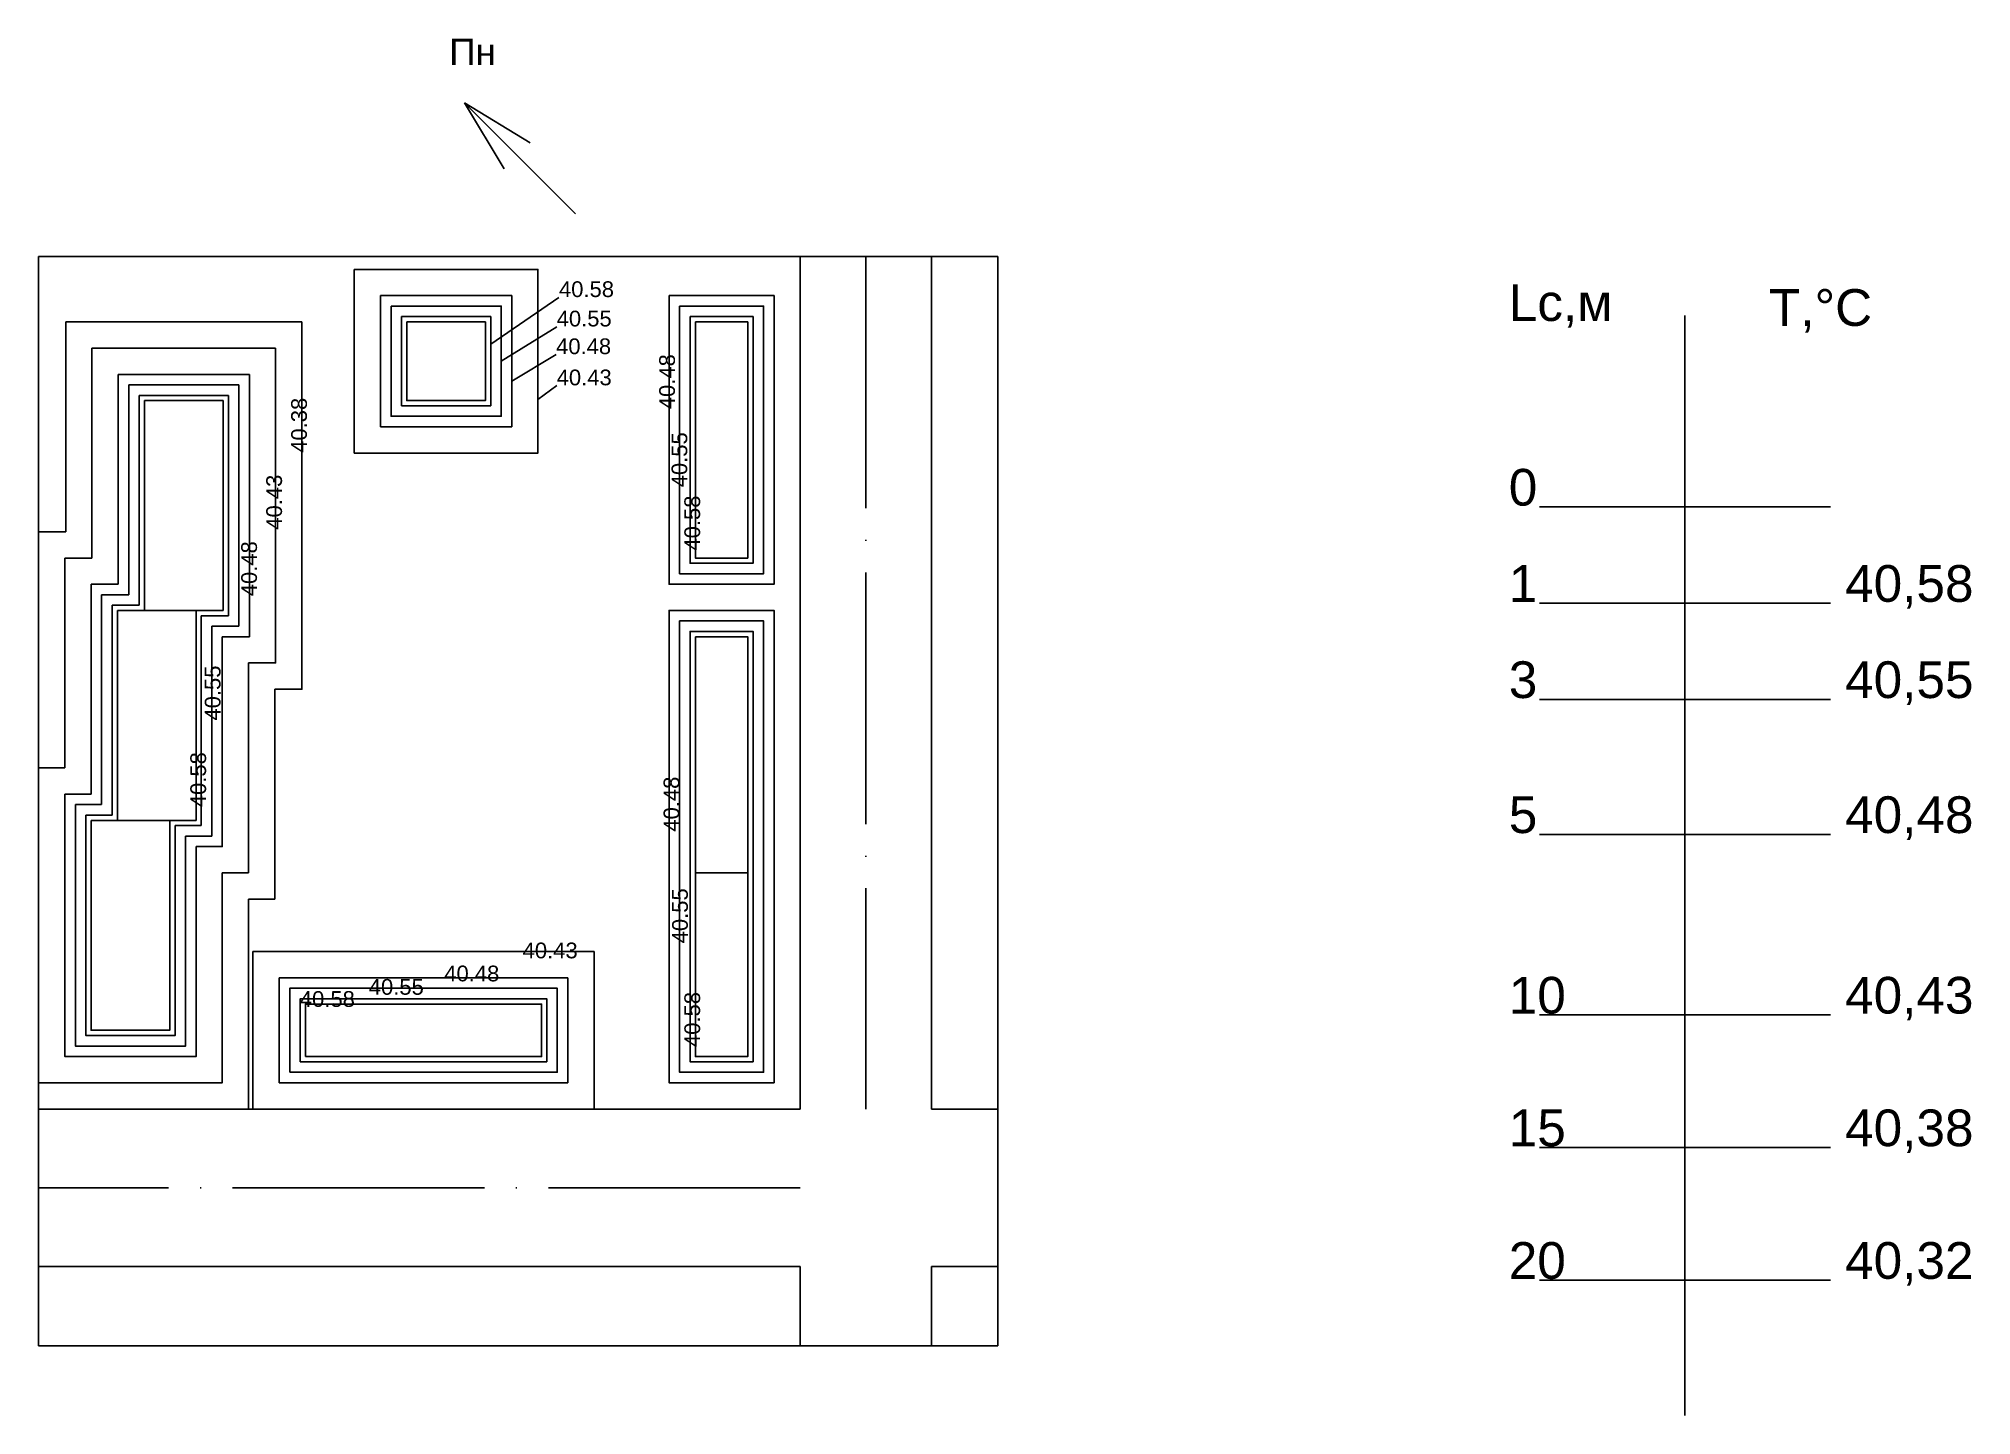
# Model space of a CAD drawing. Header units: millimetres. Extents: x 64469 to 69712, y 78667 to 80072.
# Drawn here: x 64632 to 64816.2, y 79329.8 to 79461 of the extents above; entities that cross this region are included whole.
import ezdxf

# ---------------------------------------------------------------- set-up
doc = ezdxf.new("R2010")
doc.units = ezdxf.units.MM
doc.linetypes.add('ACAD_ISO04W100', pattern=[30, 24, -3, 0, -3])
doc.styles.get("Standard").update_dxf_attribs({"font": 'arial.ttf'})

msp = doc.modelspace()

# ---------------------------------------------------------------- texts
at = {"attachment_point": 1}
for s, width, insert, char_height in [('Пн', 7.16226, (64671.158, 79460.984), 2.5), ('40.58', 7.16226, (64681.622, 79437.865), 1.5), ('Lc,м', 7.16226, (64772.133, 79437.583), 3.5), ('Т,%%DС', 7.16226, (64796.931, 79437.117), 3.5), ('40.55', 7.16226, (64681.402, 79435.062), 1.5), ('40.48', 7.16226, (64681.347, 79432.424), 1.5), ('40.43', 7.16226, (64681.402, 79429.456), 1.5), ('0', 4.03207, (64772.133, 79419.993), 3.5), ('1', 4.03207, (64772.133, 79410.825), 3.5), ('40,58', 4.03207, (64804.185, 79410.825), 3.5), ('3', 4.03207, (64772.133, 79401.658), 3.5), ('40,55', 4.03207, (64804.185, 79401.658), 3.5), ('5', 4.03207, (64772.133, 79388.795), 3.5), ('40,48', 4.03207, (64804.185, 79388.795), 3.5), ('40.43', 7.16226, (64678.159, 79374.859), 1.5), ('40.48', 7.16226, (64670.691, 79372.665), 1.5), ('40.55', 7.16226, (64663.496, 79371.388), 1.5), ('10', 4.03207, (64772.133, 79371.594), 3.5), ('40,43', 4.03207, (64804.185, 79371.594), 3.5), ('40.58', 7.16226, (64656.927, 79370.233), 1.5), ('15', 4.03207, (64772.133, 79358.957), 3.5), ('40,38', 4.03207, (64804.185, 79358.957), 3.5), ('20', 4.03207, (64772.133, 79346.32), 3.5), ('40,32', 4.03207, (64804.185, 79346.32), 3.5)]:
    msp.add_mtext_dynamic_manual_height_columns(s, width=width, gutter_width=12.5, heights=[0], dxfattribs=dict(at, insert=insert, char_height=char_height))
at = {"char_height": 1.5, "attachment_point": 1, "rotation": 90}
for s, insert in [('40.48', (64691.171, 79425.677)), ('40.38', (64656.1, 79421.525)), ('40.55', (64692.347, 79418.236)), ('40.43', (64653.726, 79414.196)), ('40.58', (64693.57, 79412.207)), ('40.48', (64651.341, 79407.856)), ('40.55', (64647.868, 79396.013)), ('40.58', (64646.49, 79387.76)), ('40.48', (64691.586, 79385.426)), ('40.55', (64692.402, 79374.786)), ('40.58', (64693.57, 79364.909))]:
    msp.add_mtext_dynamic_manual_height_columns(s, width=7.16226, gutter_width=12.5, heights=[0], dxfattribs=dict(at, insert=insert))

# ---------------------------------------------------------------- linework, layer by layer
for points in [[(64672.611, 79454.856), (64683.186, 79444.281)], [(64672.611, 79454.856), (64676.414, 79448.583)], [(64672.611, 79454.856), (64678.885, 79451.054)], [(64632.037, 79440.234), (64632.037, 79336.438)], [(64632.037, 79440.234), (64723.432, 79440.234)], [(64632.037, 79336.438), (64723.432, 79336.438), (64723.432, 79440.234)], [(64704.617, 79440.234), (64704.617, 79359)], [(64717.117, 79440.234), (64717.117, 79359)], [(64681.622, 79436.333), (64675.117, 79431.871)], [(64634.617, 79434), (64657.117, 79434)], [(64634.617, 79414), (64634.617, 79434)], [(64657.117, 79434), (64657.117, 79399), (64654.537, 79399)], [(64681.402, 79433.53), (64676.117, 79430.25)], [(64788.918, 79434.598), (64788.918, 79329.815)], [(64637.117, 79431.5), (64654.617, 79431.5)], [(64637.117, 79411.5), (64637.117, 79431.5)], [(64654.617, 79431.5), (64654.617, 79401.5), (64652.037, 79401.5)], [(64681.347, 79430.892), (64677.117, 79428.351)], [(64639.617, 79429), (64652.117, 79429)], [(64639.617, 79409), (64639.617, 79429)], [(64640.617, 79428), (64651.117, 79428)], [(64640.617, 79408), (64640.617, 79428)], [(64651.117, 79428), (64651.117, 79405)], [(64652.117, 79429), (64652.117, 79404)], [(64681.402, 79427.923), (64679.617, 79426.598)], [(64641.617, 79427), (64650.117, 79427)], [(64641.617, 79407), (64641.617, 79427)], [(64650.117, 79427), (64650.117, 79406), (64647.537, 79406)], [(64802.791, 79416.363), (64775.045, 79416.363)], [(64632.037, 79414), (64634.617, 79414)], [(64632.037, 79394), (64632.037, 79414)], [(64634.537, 79411.5), (64637.117, 79411.5)], [(64634.537, 79391.5), (64634.537, 79411.5)], [(64637.037, 79409), (64639.617, 79409)], [(64637.037, 79389), (64637.037, 79409)], [(64638.037, 79408), (64640.617, 79408)], [(64638.037, 79388), (64638.037, 79408)], [(64639.037, 79407), (64641.617, 79407)], [(64639.037, 79387), (64639.037, 79407)], [(64647.537, 79406), (64647.537, 79386)], [(64692.117, 79379), (64692.117, 79406.5), (64702.117, 79406.5), (64702.117, 79379)], [(64802.791, 79407.196), (64775.045, 79407.196)], [(64648.537, 79405), (64648.537, 79385), (64646.037, 79385)], [(64649.537, 79404), (64649.537, 79384), (64647.037, 79384)], [(64651.117, 79405), (64648.537, 79405)], [(64652.117, 79404), (64649.537, 79404)], [(64693.117, 79380), (64693.117, 79405.5), (64701.117, 79405.5), (64701.117, 79380)], [(64694.117, 79381), (64694.117, 79404.5), (64700.117, 79404.5), (64700.117, 79381)], [(64652.037, 79401.5), (64652.037, 79381.5)], [(64654.537, 79399), (64654.537, 79379), (64652.037, 79379)], [(64802.791, 79398.028), (64775.045, 79398.028)], [(64632.037, 79391.5), (64634.537, 79391.5)], [(64649.537, 79381.5), (64649.537, 79361.5), (64632.037, 79361.5), (64632.037, 79391.5)], [(64634.537, 79389), (64637.037, 79389)], [(64647.037, 79384), (64647.037, 79364), (64634.537, 79364), (64634.537, 79389)], [(64646.037, 79385), (64646.037, 79365), (64635.537, 79365), (64635.537, 79388)], [(64635.537, 79388), (64638.037, 79388)], [(64645.037, 79386), (64645.037, 79366), (64636.537, 79366), (64636.537, 79387)], [(64636.537, 79387), (64639.037, 79387)], [(64647.537, 79386), (64645.037, 79386)], [(64702.117, 79384), (64702.117, 79361.5), (64692.117, 79361.5), (64692.117, 79384)], [(64802.791, 79385.165), (64775.045, 79385.165)], [(64701.117, 79383), (64701.117, 79362.5), (64693.117, 79362.5), (64693.117, 79383)], [(64700.117, 79382), (64700.117, 79363.5), (64694.117, 79363.5), (64694.117, 79382)], [(64652.037, 79381.5), (64649.537, 79381.5)], [(64652.037, 79379), (64652.037, 79359), (64632.037, 79359)], [(64802.791, 79367.964), (64775.045, 79367.964)], [(64704.617, 79359), (64632.037, 79359)], [(64723.432, 79359), (64717.117, 79359)], [(64802.791, 79355.327), (64775.045, 79355.327)], [(64704.617, 79344), (64632.037, 79344)], [(64704.617, 79344), (64704.617, 79336.438)], [(64723.432, 79344), (64717.117, 79344)], [(64717.117, 79344), (64717.117, 79336.438)], [(64802.791, 79342.69), (64775.045, 79342.69)]]:
    msp.add_lwpolyline(points)
for points in [[(64662.117, 79439), (64679.617, 79439), (64679.617, 79421.5), (64662.117, 79421.5)], [(64664.617, 79436.5), (64677.117, 79436.5), (64677.117, 79424), (64664.617, 79424)], [(64665.617, 79435.5), (64676.117, 79435.5), (64676.117, 79425), (64665.617, 79425)], [(64692.117, 79436.5), (64702.117, 79436.5), (64702.117, 79409), (64692.117, 79409)], [(64693.117, 79435.5), (64701.117, 79435.5), (64701.117, 79410), (64693.117, 79410)], [(64666.617, 79434.5), (64675.117, 79434.5), (64675.117, 79426), (64666.617, 79426)], [(64694.117, 79434.5), (64700.117, 79434.5), (64700.117, 79411), (64694.117, 79411)], [(64652.461, 79359), (64652.461, 79374), (64684.961, 79374), (64684.961, 79359)], [(64654.961, 79361.5), (64654.961, 79371.5), (64682.461, 79371.5), (64682.461, 79361.5)], [(64655.961, 79362.5), (64655.961, 79370.5), (64681.461, 79370.5), (64681.461, 79362.5)], [(64656.961, 79363.5), (64656.961, 79369.5), (64680.461, 79369.5), (64680.461, 79363.5)]]:
    msp.add_lwpolyline(points, close=True)
at = {"linetype": 'ACAD_ISO04W100'}
for points in [[(64710.867, 79440.234), (64710.867, 79359)], [(64704.617, 79351.5), (64632.037, 79351.5)]]:
    msp.add_lwpolyline(points, dxfattribs=at)
at = {"color": 5}
for points in [[(64667.117, 79434), (64674.617, 79434), (64674.617, 79426.5), (64667.117, 79426.5), (64667.117, 79434)], [(64694.617, 79434), (64699.617, 79434), (64699.617, 79411.5), (64694.617, 79411.5), (64694.617, 79434)], [(64642.117, 79426.5), (64649.617, 79426.5)], [(64649.617, 79426.5), (64649.617, 79406.5), (64642.117, 79406.5), (64642.117, 79426.5)], [(64639.537, 79406.5), (64647.037, 79406.5)], [(64647.037, 79406.5), (64647.037, 79386.5), (64639.537, 79386.5), (64639.537, 79406.5)], [(64694.617, 79404), (64699.617, 79404), (64699.617, 79381.5), (64694.617, 79381.5), (64694.617, 79404)], [(64637.037, 79386.5), (64644.537, 79386.5)], [(64644.537, 79386.5), (64644.537, 79366.5), (64637.037, 79366.5), (64637.037, 79386.5)], [(64694.617, 79381.5), (64699.617, 79381.5), (64699.617, 79364), (64694.617, 79364), (64694.617, 79381.5)]]:
    msp.add_lwpolyline(points, dxfattribs=at)
msp.add_lwpolyline([(64657.461, 79364), (64657.461, 79369), (64679.961, 79369), (64679.961, 79364)], close=True, dxfattribs=at)

msp.set_redraw_order([(e.dxf.handle, doc.entitydb.next_handle()) for e in msp.query("TEXT MTEXT ATTDEF DIMENSION ARC_DIMENSION")])  # texts and dimensions are drawn at this point

doc.saveas('drawing.dxf')
